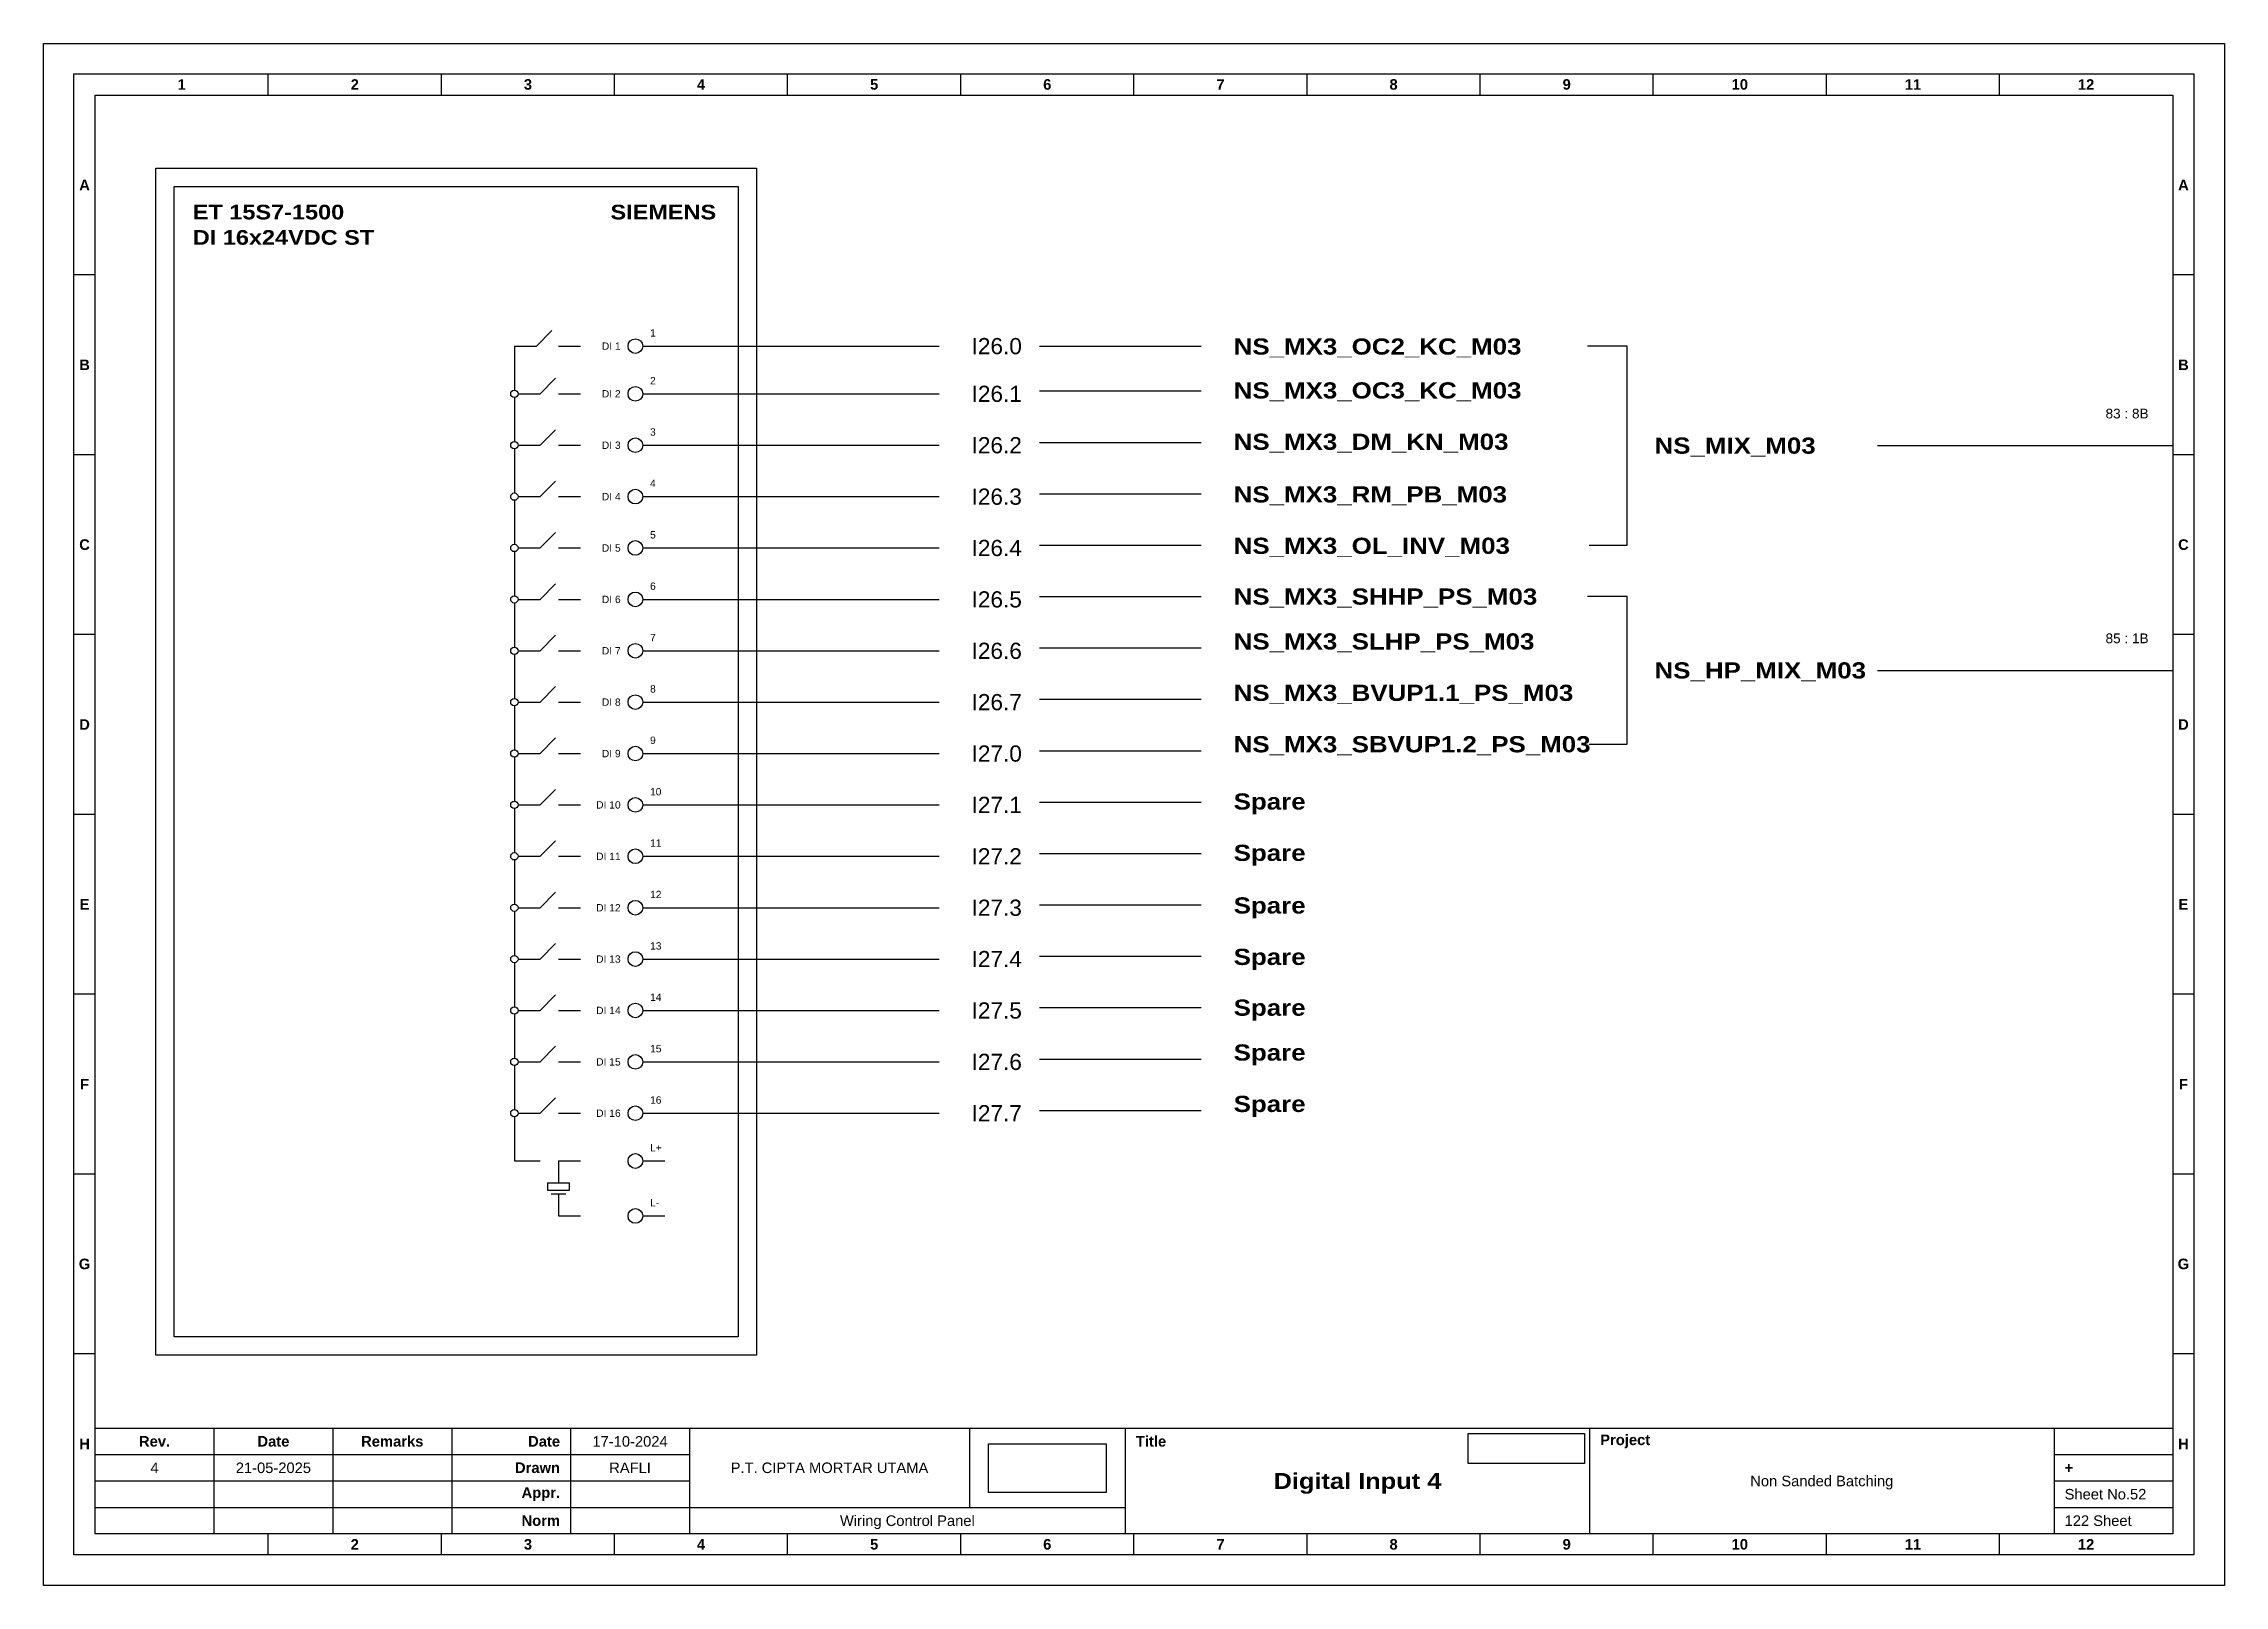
# Model space of a CAD drawing. Header units: centimetres. Extents: x 960 to 2473, y 652 to 2370.
# Drawn here: x 960.8 to 1230.1, y 1365.2 to 1555.6 of the extents above; entities that cross this region are included whole.
import ezdxf
from ezdxf.enums import TextEntityAlignment as Align

# ---------------------------------------------------------------- set-up
doc = ezdxf.new("R2010")
doc.units = ezdxf.units.CM
doc.header["$MEASUREMENT"] = 0
doc.styles.add('Bold', font='ariblk.ttf', dxfattribs={"height": 25.4})
doc.styles.get("Standard").update_dxf_attribs({"font": 'arial.ttf'})
picture_1 = doc.add_image_def('image1.png', size_in_pixel=(2048, 847))
picture_2 = doc.add_image_def('image2.png', size_in_pixel=(2092, 542))

msp = doc.modelspace()

# ---------------------------------------------------------------- texts
at = {"ltscale": 500, "style": 'Bold'}
for s, p in [('ET 15S7-1500', (979.19, 1535.71)), ('DI 16x24VDC ST', (979.19, 1532.58))]:
    msp.add_text(s, height=1.8132, dxfattribs=at).set_placement(p, align=Align.TOP_LEFT)
msp.add_text('SIEMENS', height=1.813, dxfattribs=at).set_placement((1043.82, 1535.71), align=Align.TOP_RIGHT)
at = {"ltscale": 500}
for s, p in [('1', (1035.66, 1519.16)), ('2', (1035.66, 1513.26)), ('3', (1035.66, 1506.92)), ('4', (1035.66, 1500.57)), ('5', (1035.66, 1494.22)), ('6', (1035.66, 1487.88)), ('7', (1035.66, 1481.53)), ('8', (1035.66, 1475.19)), ('9', (1035.66, 1468.84)), ('10', (1035.66, 1462.49)), ('11', (1035.66, 1456.15)), ('12', (1035.66, 1449.8)), ('13', (1035.66, 1443.45)), ('14', (1035.66, 1437.11)), ('15', (1035.66, 1430.76)), ('16', (1035.66, 1424.41)), ('L+', (1035.66, 1418.52)), ('L-', (1035.66, 1411.72))]:
    msp.add_text(s, height=0.907, dxfattribs=at).set_placement(p, align=Align.BOTTOM_LEFT)
for s, p in [('I26.0', (1075.37, 1518.25)), ('I26.1', (1075.37, 1512.36)), ('I26.2', (1075.37, 1506.01)), ('I26.3', (1075.37, 1499.66)), ('I26.4', (1075.37, 1493.32)), ('I26.5', (1075.37, 1486.97)), ('I26.6', (1075.37, 1480.62)), ('I26.7', (1075.37, 1474.28)), ('I27.0', (1075.37, 1467.93)), ('I27.1', (1075.37, 1461.59)), ('I27.2', (1075.37, 1455.24)), ('I27.3', (1075.37, 1448.89)), ('I27.4', (1075.37, 1442.55)), ('I27.5', (1075.37, 1436.2)), ('I27.6', (1075.37, 1429.85)), ('I27.7', (1075.37, 1423.51))]:
    msp.add_text(s, height=2, dxfattribs=at).set_placement(p, align=Align.MIDDLE_LEFT)
at = {"ltscale": 500, "style": 'Bold'}
for s, p in [('NS_MX3_OC2_KC_M03', (1107.74, 1518.2)), ('NS_MX3_OC3_KC_M03', (1107.74, 1512.78)), ('NS_MX3_DM_KN_M03', (1107.74, 1506.44)), ('NS_MIX_M03', (1159.72, 1505.96)), ('NS_MX3_RM_PB_M03', (1107.74, 1499.94)), ('NS_MX3_OL_INV_M03', (1107.74, 1493.59)), ('NS_MX3_SHHP_PS_M03', (1107.74, 1487.32)), ('NS_MX3_SLHP_PS_M03', (1107.74, 1481.78)), ('NS_HP_MIX_M03', (1159.72, 1478.2)), ('NS_MX3_BVUP1.1_PS_M03', (1107.74, 1475.43)), ('NS_MX3_SBVUP1.2_PS_M03', (1107.74, 1469.08)), ('Spare', (1107.74, 1462.01)), ('Spare', (1107.74, 1455.67)), ('Spare', (1107.74, 1449.17)), ('Spare', (1107.74, 1442.82)), ('Spare', (1107.74, 1436.55)), ('Spare', (1107.74, 1431.01)), ('Spare', (1107.74, 1424.66))]:
    msp.add_text(s, height=2, dxfattribs=at).set_placement(p, align=Align.MIDDLE_LEFT)
at = {"ltscale": 500}
for s, p in [('DI 1', (1032.03, 1518.25)), ('DI 2', (1032.03, 1512.36)), ('DI 3', (1032.03, 1506.01)), ('DI 4', (1032.03, 1499.66)), ('DI 5', (1032.03, 1493.32)), ('DI 6', (1032.03, 1486.97)), ('DI 7', (1032.03, 1480.62)), ('DI 8', (1032.03, 1474.28)), ('DI 9', (1032.03, 1467.93)), ('DI 10', (1032.03, 1461.59)), ('DI 11', (1032.03, 1455.24)), ('DI 12', (1032.03, 1448.89)), ('DI 13', (1032.03, 1442.55)), ('DI 14', (1032.03, 1436.2)), ('DI 15', (1032.03, 1429.85)), ('DI 16', (1032.03, 1423.51))]:
    msp.add_text(s, height=0.907, dxfattribs=at).set_placement(p, align=Align.MIDDLE_RIGHT)
for s, p in [('83 : 8B', (1220.74, 1508.96)), ('85 : 1B', (1220.74, 1481.2))]:
    msp.add_text(s, height=1.2, dxfattribs=at).set_placement(p, align=Align.BOTTOM_RIGHT)

# ---------------------------------------------------------------- blocks, each defined once
blk = doc.blocks.new('KOP MU PROJECT')
at = {"color": 6, "ltscale": 50}
for p, q in [((27.74, 184.05), (27.74, 186.66)), ((49.13, 184.05), (49.13, 186.66)), ((70.51, 184.05), (70.51, 186.66)), ((91.89, 184.05), (91.89, 186.66)), ((113.27, 184.05), (113.27, 186.66)), ((134.66, 184.05), (134.66, 186.66)), ((156.04, 184.05), (156.04, 186.66)), ((177.42, 184.05), (177.42, 186.66)), ((198.8, 184.05), (198.8, 186.66)), ((220.19, 184.05), (220.19, 186.66)), ((241.57, 184.05), (241.57, 186.66)), ((6.36, 161.84), (3.75, 161.84)), ((265.59, 161.84), (262.98, 161.84)), ((6.36, 139.63), (3.75, 139.63)), ((265.59, 139.63), (262.98, 139.63)), ((6.36, 117.42), (3.75, 117.42)), ((265.59, 117.42), (262.98, 117.42)), ((6.36, 95.22), (3.75, 95.22)), ((265.59, 95.22), (262.98, 95.22)), ((6.36, 73.01), (3.75, 73.01)), ((265.59, 73.01), (262.98, 73.01)), ((6.36, 50.8), (3.75, 50.8)), ((265.59, 50.8), (262.98, 50.8)), ((6.36, 28.59), (3.75, 28.59)), ((265.59, 28.59), (262.98, 28.59)), ((27.74, 3.75), (27.74, 6.36)), ((49.13, 3.75), (49.13, 6.36)), ((70.51, 3.75), (70.51, 6.36)), ((91.89, 3.75), (91.89, 6.36)), ((113.27, 3.75), (113.27, 6.36)), ((134.66, 3.75), (134.66, 6.36)), ((156.04, 3.75), (156.04, 6.36)), ((177.42, 3.75), (177.42, 6.36)), ((198.8, 3.75), (198.8, 6.36)), ((220.19, 3.75), (220.19, 6.36)), ((241.57, 3.75), (241.57, 6.36))]:
    blk.add_line(p, q, dxfattribs=at)
at = {"ltscale": 50}
for p, q in [((6.36, 19.41), (262.98, 19.41)), ((21.04, 19.41), (21.04, 6.36)), ((35.72, 19.41), (35.72, 6.36)), ((50.41, 19.41), (50.41, 6.36)), ((65.09, 19.41), (65.09, 6.36)), ((79.77, 19.41), (79.77, 6.36)), ((114.35, 19.41), (114.35, 9.62)), ((133.6, 19.41), (133.6, 6.36)), ((190.95, 19.41), (190.95, 6.36)), ((248.3, 19.41), (248.3, 6.36)), ((6.36, 16.15), (79.77, 16.15)), ((248.3, 16.15), (262.98, 16.15)), ((6.36, 12.89), (79.77, 12.89)), ((248.3, 12.89), (262.98, 12.89)), ((6.36, 9.62), (133.6, 9.62)), ((248.3, 9.62), (262.98, 9.62))]:
    blk.add_line(p, q, dxfattribs=at)
at = {"color": 1, "ltscale": 50}
blk.add_lwpolyline([(269.34, 0), (0, 0), (0, 190.41), (269.34, 190.41)], close=True, dxfattribs=at)
at = {"color": 6, "ltscale": 50}
for points in [[(265.59, 3.75), (3.75, 3.75), (3.75, 186.66), (265.59, 186.66)], [(262.98, 6.36), (6.36, 6.36), (6.36, 184.05), (262.98, 184.05)]]:
    blk.add_lwpolyline(points, close=True, dxfattribs=at)
at = {"ltscale": 50, "char_height": 1.305, "attachment_point": 4}
for s, width, heights, insert in [('\\pxqc;{\\fArial|b1|i0|c0|p34;1}', 21.3825, [2.51], (6.36, 185.36)), ('\\pxqc;{\\fArial|b1|i0|c0|p34;2}', 21.3825, [2.51], (27.74, 185.36)), ('\\pxqc;{\\fArial|b1|i0|c0|p34;3}', 21.3825, [2.51], (49.13, 185.36)), ('\\pxqc;{\\fArial|b1|i0|c0|p34;4}', 21.3825, [2.51], (70.51, 185.36)), ('\\pxqc;{\\fArial|b1|i0|c0|p34;5}', 21.3825, [2.51], (91.89, 185.36)), ('\\pxqc;{\\fArial|b1|i0|c0|p34;6}', 21.3825, [2.51], (113.27, 185.36)), ('\\pxqc;{\\fArial|b1|i0|c0|p34;7}', 21.3825, [2.51], (134.66, 185.36)), ('\\pxqc;{\\fArial|b1|i0|c0|p34;8}', 21.3825, [2.51], (156.04, 185.36)), ('\\pxqc;{\\fArial|b1|i0|c0|p34;9}', 21.3825, [2.51], (177.42, 185.36)), ('\\pxqc;{\\fArial|b1|i0|c0|p34;10}', 21.3825, [2.51], (198.8, 185.36)), ('\\pxqc;{\\fArial|b1|i0|c0|p34;11}', 21.3825, [2.51], (220.19, 185.36)), ('\\pxqc;{\\fArial|b1|i0|c0|p34;12}', 21.3825, [2.51], (241.57, 185.36)), ('\\pxqc;{\\fArial|b1|i0|c0|p34;A}', 2.61, [2.51], (3.75, 172.95)), ('\\pxqc;{\\fArial|b1|i0|c0|p34;A}', 2.61, [2.51], (262.98, 172.95)), ('\\pxqc;{\\fArial|b1|i0|c0|p34;B}', 2.61, [2.51], (3.75, 150.74)), ('\\pxqc;{\\fArial|b1|i0|c0|p34;B}', 2.61, [2.51], (262.98, 150.74)), ('\\pxqc;{\\fArial|b1|i0|c0|p34;C}', 2.61, [2.51], (3.75, 128.53)), ('\\pxqc;{\\fArial|b1|i0|c0|p34;C}', 2.61, [2.51], (262.98, 128.53)), ('\\pxqc;{\\fArial|b1|i0|c0|p34;D}', 2.61, [2.51], (3.75, 106.32)), ('\\pxqc;{\\fArial|b1|i0|c0|p34;D}', 2.61, [2.51], (262.98, 106.32)), ('\\pxqc;{\\fArial|b1|i0|c0|p34;E}', 2.61, [2.51], (3.75, 84.11)), ('\\pxqc;{\\fArial|b1|i0|c0|p34;E}', 2.61, [2.51], (262.98, 84.11)), ('\\pxqc;{\\fArial|b1|i0|c0|p34;F}', 2.61, [2.51], (3.75, 61.9)), ('\\pxqc;{\\fArial|b1|i0|c0|p34;F}', 2.61, [2.51], (262.98, 61.9)), ('\\pxqc;{\\fArial|b1|i0|c0|p34;G}', 2.61, [2.51], (3.75, 39.69)), ('\\pxqc;{\\fArial|b1|i0|c0|p34;G}', 2.61, [2.51], (262.98, 39.69)), ('\\pxqc;{\\fArial|b1|i0|c0|p34;H}', 2.61, [2.51], (3.75, 17.47)), ('\\pxqc;{\\fArial|b1|i0|c0|p34;Rev.}', 14.6811, [2.88], (6.36, 17.78)), ('\\pxqc;{\\fArial|b1|i0|c0|p34;Date}', 14.6811, [2.88], (21.04, 17.78)), ('\\pxqc;{\\fArial|b1|i0|c0|p34;Remarks}', 14.6811, [2.88], (35.72, 17.78)), ('\\pxqr;{\\fArial|b1|i0|c0|p34;Date}', 13.3761, [2.88], (50.41, 17.78)), ('\\pxql;{\\fArial|b1|i0|c0|p34;Title}', 50.2419, [2.88], (134.9, 17.78)), ('\\pxql;{\\fArial|b1|i0|c0|p34;Project}', 50.2419, [2.88], (192.25, 17.78)), ('\\pxqc;{\\fArial|b1|i0|c0|p34;H}', 2.61, [2.51], (262.98, 17.47)), ('\\pxqr;{\\fArial|b1|i0|c0|p34;Drawn}', 13.3761, [2.88], (50.41, 14.52)), ('\\pxql;{\\fArial|b1|i0|c0|p34;+}', 14.6811, [2.88], (249.61, 14.52)), ('\\pxqr;{\\fArial|b1|i0|c0|p34;Appr.}', 13.3761, [2.88], (50.41, 11.26)), ('\\pxqr;{\\fArial|b1|i0|c0|p34;Norm}', 13.3761, [2.88], (50.41, 7.99)), ('\\pxqc;{\\fArial|b1|i0|c0|p34;2}', 21.3825, [2.51], (27.74, 5.06)), ('\\pxqc;{\\fArial|b1|i0|c0|p34;3}', 21.3825, [2.51], (49.13, 5.06)), ('\\pxqc;{\\fArial|b1|i0|c0|p34;4}', 21.3825, [2.51], (70.51, 5.06)), ('\\pxqc;{\\fArial|b1|i0|c0|p34;5}', 21.3825, [2.51], (91.89, 5.06)), ('\\pxqc;{\\fArial|b1|i0|c0|p34;6}', 21.3825, [2.51], (113.27, 5.06)), ('\\pxqc;{\\fArial|b1|i0|c0|p34;7}', 21.3825, [2.51], (134.66, 5.06)), ('\\pxqc;{\\fArial|b1|i0|c0|p34;8}', 21.3825, [2.51], (156.04, 5.06)), ('\\pxqc;{\\fArial|b1|i0|c0|p34;9}', 21.3825, [2.51], (177.42, 5.06)), ('\\pxqc;{\\fArial|b1|i0|c0|p34;10}', 21.3825, [2.51], (198.8, 5.06)), ('\\pxqc;{\\fArial|b1|i0|c0|p34;11}', 21.3825, [2.51], (220.19, 5.06)), ('\\pxqc;{\\fArial|b1|i0|c0|p34;12}', 21.3825, [2.51], (241.57, 5.06))]:
    blk.add_mtext_dynamic_manual_height_columns(s, width=width, gutter_width=0.0326, heights=heights, dxfattribs=dict(at, insert=insert))
at = {"ltscale": 50}
for tag, p in [('DATECREATED', (72.43, 17.78)), ('REV', (13.7, 14.52)), ('REVDATE', (28.38, 14.52)), ('REMARKS', (43.06, 14.52)), ('DRAWN', (72.43, 14.52)), ('COMPANY', (97.06, 14.52)), ('PROJECT', (219.62, 12.89)), ('APPR', (72.43, 11.26)), ('NORM', (72.43, 7.99)), ('DRAWINGCATEGORY', (106.68, 7.99)), ('DESCRIPTION', (162.27, 10.03))]:
    blk.add_attdef(tag, text='', height=1.3, dxfattribs=at).set_placement(p, align=Align.MIDDLE_CENTER)
at = {"ltscale": 50, "style": 'Bold'}
blk.add_attdef('TITLE', text='', height=1.96, dxfattribs=at).set_placement((162.27, 12.89), align=Align.MIDDLE_CENTER)
at = {"ltscale": 50}
for tag, p in [('SHEETNUMBER', (249.61, 11.26)), ('TOTALSHEET', (249.61, 7.99))]:
    blk.add_attdef(tag, text='', height=1.3, dxfattribs=at).set_placement(p, align=Align.MIDDLE_LEFT)
image = blk.add_image(picture_1, insert=(116.72, 11.48), size_in_units=(14.5, 6), dxfattribs=at)
image.dxf.flags = 15
image = blk.add_image(picture_2, insert=(175.94, 15.04), size_in_units=(14.36, 3.72), dxfattribs=at)
image.dxf.flags = 15

# ---------------------------------------------------------------- linework, layer by layer
at = {"ltscale": 50}
for p, q in [((1021.62, 1518.25), (1023.54, 1520.17)), ((1018.9, 1518.25), (1021.62, 1518.25)), ((1018.9, 1518.25), (1018.9, 1512.81)), ((1024.34, 1518.25), (1027.06, 1518.25)), ((1022.07, 1512.36), (1024, 1514.28)), ((1018.9, 1511.9), (1018.9, 1506.46)), ((1019.35, 1512.36), (1022.07, 1512.36)), ((1024.34, 1512.36), (1027.06, 1512.36)), ((1019.35, 1506.01), (1022.07, 1506.01)), ((1022.07, 1506.01), (1024, 1507.93)), ((1024.34, 1506.01), (1027.06, 1506.01)), ((1018.9, 1505.56), (1018.9, 1500.12)), ((1022.07, 1499.66), (1024, 1501.59)), ((1018.9, 1499.21), (1018.9, 1493.77)), ((1019.35, 1499.66), (1022.07, 1499.66)), ((1024.34, 1499.66), (1027.06, 1499.66)), ((1022.07, 1493.32), (1024, 1495.24)), ((1018.9, 1492.86), (1018.9, 1487.42)), ((1019.35, 1493.32), (1022.07, 1493.32)), ((1024.34, 1493.32), (1027.06, 1493.32)), ((1019.35, 1486.97), (1022.07, 1486.97)), ((1022.07, 1486.97), (1024, 1488.89)), ((1024.34, 1486.97), (1027.06, 1486.97)), ((1018.9, 1486.52), (1018.9, 1481.08)), ((1022.07, 1480.62), (1024, 1482.55)), ((1018.9, 1480.17), (1018.9, 1474.73)), ((1019.35, 1480.62), (1022.07, 1480.62)), ((1024.34, 1480.62), (1027.06, 1480.62)), ((1022.07, 1474.28), (1024, 1476.2)), ((1018.9, 1473.83), (1018.9, 1468.39)), ((1019.35, 1474.28), (1022.07, 1474.28)), ((1024.34, 1474.28), (1027.06, 1474.28)), ((1019.35, 1467.93), (1022.07, 1467.93)), ((1022.07, 1467.93), (1024, 1469.86)), ((1024.34, 1467.93), (1027.06, 1467.93)), ((1018.9, 1467.48), (1018.9, 1462.04)), ((1022.07, 1461.59), (1024, 1463.51)), ((1018.9, 1461.13), (1018.9, 1455.69)), ((1019.35, 1461.59), (1022.07, 1461.59)), ((1024.34, 1461.59), (1027.06, 1461.59)), ((1022.07, 1455.24), (1024, 1457.16)), ((1018.9, 1454.79), (1018.9, 1449.35)), ((1019.35, 1455.24), (1022.07, 1455.24)), ((1024.34, 1455.24), (1027.06, 1455.24)), ((1022.07, 1448.89), (1024, 1450.82)), ((1018.9, 1448.44), (1018.9, 1443)), ((1019.35, 1448.89), (1022.07, 1448.89)), ((1024.34, 1448.89), (1027.06, 1448.89)), ((1022.07, 1442.55), (1024, 1444.47)), ((1018.9, 1442.09), (1018.9, 1436.65)), ((1019.35, 1442.55), (1022.07, 1442.55)), ((1024.34, 1442.55), (1027.06, 1442.55)), ((1018.9, 1435.75), (1018.9, 1430.31)), ((1019.35, 1436.2), (1022.07, 1436.2)), ((1022.07, 1436.2), (1024, 1438.12)), ((1024.34, 1436.2), (1027.06, 1436.2)), ((1022.07, 1429.85), (1024, 1431.78)), ((1018.9, 1429.4), (1018.9, 1423.96)), ((1019.35, 1429.85), (1022.07, 1429.85)), ((1024.34, 1429.85), (1027.06, 1429.85)), ((1022.07, 1423.51), (1024, 1425.43)), ((1018.9, 1423.05), (1018.9, 1417.61)), ((1019.35, 1423.51), (1022.07, 1423.51)), ((1024.34, 1423.51), (1027.06, 1423.51)), ((1018.9, 1417.61), (1022.07, 1417.61)), ((1024.34, 1417.61), (1027.06, 1417.61)), ((1024.34, 1417.61), (1024.34, 1414.9)), ((1022.98, 1414.9), (1025.7, 1414.9)), ((1022.98, 1414.9), (1022.98, 1414)), ((1025.7, 1414), (1025.7, 1414.9)), ((1022.98, 1414), (1025.7, 1414)), ((1023.43, 1413.54), (1025.25, 1413.54)), ((1024.34, 1413.54), (1024.34, 1410.82)), ((1024.34, 1410.82), (1027.06, 1410.82))]:
    msp.add_line(p, q, dxfattribs=at)
at = {"color": 6, "ltscale": 50}
for p, q in [((1034.75, 1518.25), (1037.47, 1518.25)), ((1034.75, 1512.36), (1037.47, 1512.36)), ((1034.75, 1506.01), (1037.47, 1506.01)), ((1034.75, 1499.66), (1037.47, 1499.66)), ((1034.75, 1493.32), (1037.47, 1493.32)), ((1034.75, 1486.97), (1037.47, 1486.97)), ((1034.75, 1480.62), (1037.47, 1480.62)), ((1034.75, 1474.28), (1037.47, 1474.28)), ((1034.75, 1467.93), (1037.47, 1467.93)), ((1034.75, 1461.59), (1037.47, 1461.59)), ((1034.75, 1455.24), (1037.47, 1455.24)), ((1034.75, 1448.89), (1037.47, 1448.89)), ((1034.75, 1442.55), (1037.47, 1442.55)), ((1034.75, 1436.2), (1037.47, 1436.2)), ((1034.75, 1429.85), (1037.47, 1429.85)), ((1034.75, 1423.51), (1037.47, 1423.51)), ((1034.75, 1417.61), (1037.47, 1417.61)), ((1034.75, 1410.82), (1037.47, 1410.82))]:
    msp.add_line(p, q, dxfattribs=at)
at = {"color": 146, "ltscale": 50, "true_color": 0x105689}
for p, q in [((1037.47, 1518.25), (1071.37, 1518.25)), ((1083.74, 1518.25), (1103.74, 1518.25)), ((1156.34, 1518.25), (1151.46, 1518.25)), ((1156.34, 1493.67), (1156.34, 1518.25)), ((1037.47, 1512.36), (1071.37, 1512.36)), ((1083.74, 1512.71), (1103.74, 1512.71)), ((1037.47, 1506.01), (1071.37, 1506.01)), ((1083.74, 1506.36), (1103.74, 1506.36)), ((1187.25, 1505.96), (1223.74, 1505.96)), ((1037.47, 1499.66), (1071.37, 1499.66)), ((1083.74, 1500.01), (1103.74, 1500.01)), ((1037.47, 1493.32), (1071.37, 1493.32)), ((1083.74, 1493.67), (1103.74, 1493.67)), ((1151.66, 1493.67), (1156.34, 1493.67)), ((1037.47, 1486.97), (1071.37, 1486.97)), ((1083.74, 1487.32), (1103.74, 1487.32)), ((1156.34, 1487.32), (1151.46, 1487.32)), ((1156.34, 1469.08), (1156.34, 1487.32)), ((1037.47, 1480.62), (1071.37, 1480.62)), ((1083.74, 1480.97), (1103.74, 1480.97)), ((1187.25, 1478.2), (1223.74, 1478.2)), ((1037.47, 1474.28), (1071.37, 1474.28)), ((1083.74, 1474.63), (1103.74, 1474.63)), ((1037.47, 1467.93), (1071.37, 1467.93)), ((1083.74, 1468.28), (1103.74, 1468.28)), ((1151.66, 1469.08), (1156.34, 1469.08)), ((1037.47, 1461.59), (1071.37, 1461.59)), ((1083.74, 1461.94), (1103.74, 1461.94)), ((1037.47, 1455.24), (1071.37, 1455.24)), ((1083.74, 1455.59), (1103.74, 1455.59)), ((1083.74, 1449.24), (1103.74, 1449.24)), ((1037.47, 1448.89), (1071.37, 1448.89)), ((1037.47, 1442.55), (1071.37, 1442.55)), ((1083.74, 1442.9), (1103.74, 1442.9)), ((1037.47, 1436.2), (1071.37, 1436.2)), ((1083.74, 1436.55), (1103.74, 1436.55)), ((1037.47, 1429.85), (1071.37, 1429.85)), ((1083.74, 1430.2), (1103.74, 1430.2)), ((1037.47, 1423.51), (1071.37, 1423.51)), ((1083.74, 1423.86), (1103.74, 1423.86))]:
    msp.add_line(p, q, dxfattribs=at)
at = {"ltscale": 50}
msp.add_lwpolyline([(974.62, 1540.24), (1048.81, 1540.24), (1048.81, 1393.61), (974.62, 1393.61)], close=True, dxfattribs=at)
at = {"color": 6, "ltscale": 50}
msp.add_lwpolyline([(976.89, 1537.98), (1046.54, 1537.98), (1046.54, 1395.88), (976.89, 1395.88)], close=True, dxfattribs=at)
at = {"color": 6, "ltscale": 500}
for centre in [(1033.85, 1518.25), (1033.85, 1512.36), (1033.85, 1506.01), (1033.85, 1499.66), (1033.85, 1493.32), (1033.85, 1486.97), (1033.85, 1480.62), (1033.85, 1474.28), (1033.85, 1467.93), (1033.85, 1461.59), (1033.85, 1455.24), (1033.85, 1448.89), (1033.85, 1442.55), (1033.85, 1436.2), (1033.85, 1429.85), (1033.85, 1423.51), (1033.85, 1417.61), (1033.85, 1410.82)]:
    msp.add_circle(centre, 0.907, dxfattribs=at)
at = {"ltscale": 500}
for centre in [(1018.9, 1512.36), (1018.9, 1506.01), (1018.9, 1499.66), (1018.9, 1493.32), (1018.9, 1486.97), (1018.9, 1480.62), (1018.9, 1474.28), (1018.9, 1467.93), (1018.9, 1461.59), (1018.9, 1455.24), (1018.9, 1448.89), (1018.9, 1442.55), (1018.9, 1436.2), (1018.9, 1429.85), (1018.9, 1423.51)]:
    msp.add_circle(centre, 0.453, dxfattribs=at)

# ---------------------------------------------------------------- block references
msp.add_blockref('KOP MU PROJECT', (960.76, 1365.2)).add_auto_attribs({'TITLE': 'Digital Input 4', 'PROJECT': 'Non Sanded Batching', 'COMPANY': 'P.T. CIPTA MORTAR UTAMA', 'DRAWINGCATEGORY': 'Wiring Control Panel', 'DRAWN': 'RAFLI', 'DATECREATED': '17-10-2024', 'REVDATE': '21-05-2025', 'REV': '4', 'SHEETNUMBER': 'Sheet No.52', 'TOTALSHEET': '122 Sheet'})

msp.set_redraw_order([(e.dxf.handle, doc.entitydb.next_handle()) for e in msp.query("TEXT MTEXT ATTDEF DIMENSION ARC_DIMENSION")])  # texts and dimensions are drawn at this point

doc.saveas('drawing.dxf')
